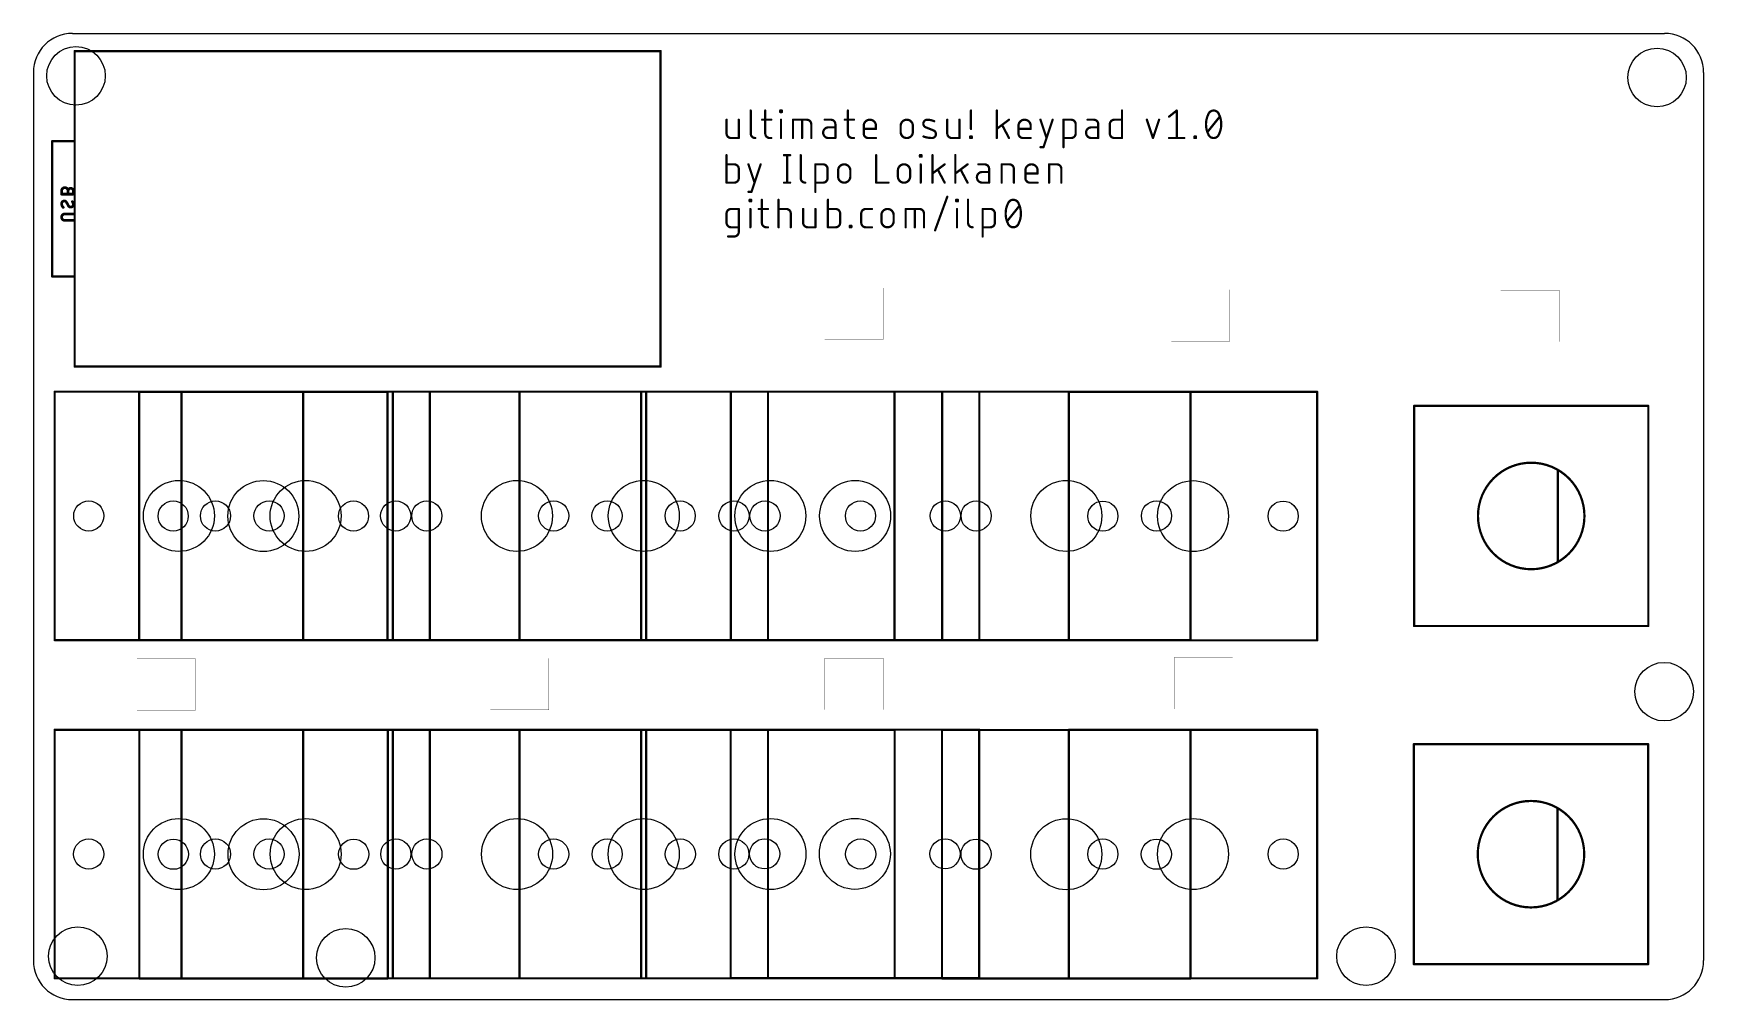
# Model space of a CAD drawing. Extents: x -8.2 to 85.9, y -27.2 to 27.2.
import ezdxf

# ---------------------------------------------------------------- set-up
doc = ezdxf.new("R2010")
doc.units = 0
for name, color, linetype in [('20', 31, 'CONTINUOUS'), ('21', 253, 'CONTINUOUS'), ('47', 253, 'CONTINUOUS'), ('52', 253, 'CONTINUOUS')]:
    doc.layers.add(name, color=color, linetype=linetype)

msp = doc.modelspace()

# ---------------------------------------------------------------- linework, layer by layer
at = {"layer": '20'}
for p, q in [((-6, 27.1875), (83.725, 27.1875)), ((-8.2, 24.9875), (-8.2, -25.05)), ((85.925, 24.9875), (85.925, -25.05)), ((-6, -27.25), (83.725, -27.25))]:
    msp.add_line(p, q, dxfattribs=at)
at = {"layer": '20', "const_width": 0.01}
for points in [[(39.6887, 12.8463), (36.3888, 12.8463)], [(36.3888, 12.8463), (36.3888, 9.9463)], [(39.6887, 9.9463), (39.6887, 12.8463)], [(59.2275, 12.7488), (55.9275, 12.7488)], [(55.9275, 12.7488), (55.9275, 9.8488)], [(59.2275, 9.8488), (59.2275, 12.7488)], [(77.79, 12.7188), (74.49, 12.7188)], [(74.49, 12.7188), (74.49, 9.8187)], [(77.79, 9.8187), (77.79, 12.7188)], [(36.3888, 9.9463), (39.6887, 9.9463)], [(55.9275, 9.8488), (59.2275, 9.8488)], [(74.49, 9.8187), (77.79, 9.8187)], [(0.9375, -8.0475), (-2.3625, -8.0475)], [(-2.3625, -8.0475), (-2.3625, -10.9475)], [(0.9375, -10.9475), (0.9375, -8.0475)], [(20.85, -8.02), (17.55, -8.02)], [(17.55, -8.02), (17.55, -10.92)], [(20.85, -10.92), (20.85, -8.02)], [(39.7037, -8.0175), (36.4038, -8.0175)], [(36.4038, -8.0175), (36.4038, -10.9175)], [(39.7037, -10.9175), (39.7037, -8.0175)], [(59.3838, -7.98), (56.0838, -7.98)], [(56.0838, -7.98), (56.0838, -10.88)], [(59.3838, -10.88), (59.3838, -7.98)], [(77.83, -8.15), (74.53, -8.15)], [(74.53, -8.15), (74.53, -11.05)], [(77.83, -11.05), (77.83, -8.15)], [(-2.3625, -10.9475), (0.9375, -10.9475)], [(17.55, -10.92), (20.85, -10.92)], [(36.4038, -10.9175), (39.7037, -10.9175)], [(56.0838, -10.88), (59.3838, -10.88)], [(74.53, -11.05), (77.83, -11.05)]]:
    msp.add_lwpolyline(points, dxfattribs=at)
at = {"layer": '20'}
for points, const_width in [([(36.3888, 12.8488, 1), (36.3888, 12.8438)], 0.005), ([(36.3912, 12.8463, 1), (36.3863, 12.8463)], 0.005), ([(39.6912, 12.8463, 1), (39.6863, 12.8463)], 0.005), ([(39.6887, 12.8438, 1), (39.6887, 12.8488)], 0.005), ([(55.9275, 12.7513, 1), (55.9275, 12.7463)], 0.005), ([(55.93, 12.7488, 1), (55.925, 12.7488)], 0.005), ([(59.23, 12.7488, 1), (59.225, 12.7488)], 0.005), ([(59.2275, 12.7463, 1), (59.2275, 12.7513)], 0.005), ([(74.4925, 12.7188, 1), (74.4875, 12.7188)], 0.005), ([(74.49, 12.7212, 1), (74.49, 12.7163)], 0.005), ([(77.7925, 12.7188, 1), (77.7875, 12.7188)], 0.005), ([(77.79, 12.7163, 1), (77.79, 12.7212)], 0.005), ([(36.3888, 9.9488, 1), (36.3888, 9.9438)], 0.005), ([(36.3863, 9.9463, 1), (36.3912, 9.9463)], 0.005), ([(39.6863, 9.9463, 1), (39.6912, 9.9463)], 0.005), ([(39.6887, 9.9438, 1), (39.6887, 9.9488)], 0.005), ([(55.9275, 9.8513, 1), (55.9275, 9.8463)], 0.005), ([(55.925, 9.8488, 1), (55.93, 9.8488)], 0.005), ([(59.225, 9.8488, 1), (59.23, 9.8488)], 0.005), ([(59.2275, 9.8463, 1), (59.2275, 9.8513)], 0.005), ([(74.4875, 9.8187, 1), (74.4925, 9.8187)], 0.005), ([(74.49, 9.8212, 1), (74.49, 9.8163)], 0.005), ([(77.7875, 9.8187, 1), (77.7925, 9.8187)], 0.005), ([(77.79, 9.8163, 1), (77.79, 9.8212)], 0.005), ([(0, -2, 1), (0, 2, 1), (0, -2)], 0.001), ([(4.7625, -2, 1), (4.7625, 2, 1), (4.7625, -2)], 0.001), ([(7.1437, -2, 1), (7.1437, 2, 1), (7.1437, -2)], 0.001), ([(19.05, -2, 1), (19.05, 2, 1), (19.05, -2)], 0.001), ([(26.1937, -2, 1), (26.1937, 2, 1), (26.1937, -2)], 0.001), ([(33.3375, -2, 1), (33.3375, 2, 1), (33.3375, -2)], 0.001), ([(38.1, -2, 1), (38.1, 2, 1), (38.1, -2)], 0.001), ([(50.0062, -2, 1), (50.0062, 2, 1), (50.0062, -2)], 0.001), ([(57.15, -2, 1), (57.15, 2, 1), (57.15, -2)], 0.001), ([(-2.3625, -8.045, 1), (-2.3625, -8.05)], 0.005), ([(-2.36, -8.0475, 1), (-2.365, -8.0475)], 0.005), ([(0.94, -8.0475, 1), (0.935, -8.0475)], 0.005), ([(0.9375, -8.05, 1), (0.9375, -8.045)], 0.005), ([(17.55, -8.0175, 1), (17.55, -8.0225)], 0.005), ([(17.5525, -8.02, 1), (17.5475, -8.02)], 0.005), ([(20.8525, -8.02, 1), (20.8475, -8.02)], 0.005), ([(20.85, -8.0225, 1), (20.85, -8.0175)], 0.005), ([(36.4038, -8.015, 1), (36.4038, -8.02)], 0.005), ([(36.4063, -8.0175, 1), (36.4013, -8.0175)], 0.005), ([(39.7062, -8.0175, 1), (39.7013, -8.0175)], 0.005), ([(39.7037, -8.02, 1), (39.7037, -8.015)], 0.005), ([(56.0838, -7.9775, 1), (56.0838, -7.9825)], 0.005), ([(56.0862, -7.98, 1), (56.0813, -7.98)], 0.005), ([(59.3863, -7.98, 1), (59.3813, -7.98)], 0.005), ([(59.3838, -7.9825, 1), (59.3838, -7.9775)], 0.005), ([(74.53, -8.1475, 1), (74.53, -8.1525)], 0.005), ([(74.5325, -8.15, 1), (74.5275, -8.15)], 0.005), ([(77.8325, -8.15, 1), (77.8275, -8.15)], 0.005), ([(77.83, -8.1525, 1), (77.83, -8.1475)], 0.005), ([(-2.3625, -10.945, 1), (-2.3625, -10.95)], 0.005), ([(-2.365, -10.9475, 1), (-2.36, -10.9475)], 0.005), ([(0.935, -10.9475, 1), (0.94, -10.9475)], 0.005), ([(0.9375, -10.95, 1), (0.9375, -10.945)], 0.005), ([(17.55, -10.9175, 1), (17.55, -10.9225)], 0.005), ([(17.5475, -10.92, 1), (17.5525, -10.92)], 0.005), ([(20.8475, -10.92, 1), (20.8525, -10.92)], 0.005), ([(20.85, -10.9225, 1), (20.85, -10.9175)], 0.005), ([(36.4038, -10.915, 1), (36.4038, -10.92)], 0.005), ([(36.4013, -10.9175, 1), (36.4063, -10.9175)], 0.005), ([(39.7013, -10.9175, 1), (39.7062, -10.9175)], 0.005), ([(39.7037, -10.92, 1), (39.7037, -10.915)], 0.005), ([(56.0838, -10.8775, 1), (56.0838, -10.8825)], 0.005), ([(56.0813, -10.88, 1), (56.0862, -10.88)], 0.005), ([(59.3813, -10.88, 1), (59.3863, -10.88)], 0.005), ([(59.3838, -10.8825, 1), (59.3838, -10.8775)], 0.005), ([(74.53, -11.0475, 1), (74.53, -11.0525)], 0.005), ([(74.5275, -11.05, 1), (74.5325, -11.05)], 0.005), ([(77.8275, -11.05, 1), (77.8325, -11.05)], 0.005), ([(77.83, -11.0525, 1), (77.83, -11.0475)], 0.005), ([(0, -21.05, 1), (0, -17.05, 1), (0, -21.05)], 0.001), ([(4.7625, -21.05, 1), (4.7625, -17.05, 1), (4.7625, -21.05)], 0.001), ([(7.1437, -21.05, 1), (7.1437, -17.05, 1), (7.1437, -21.05)], 0.001), ([(19.05, -21.05, 1), (19.05, -17.05, 1), (19.05, -21.05)], 0.001), ([(26.1937, -21.05, 1), (26.1937, -17.05, 1), (26.1937, -21.05)], 0.001), ([(33.3375, -21.05, 1), (33.3375, -17.05, 1), (33.3375, -21.05)], 0.001), ([(38.1, -21.05, 1), (38.1, -17.05, 1), (38.1, -21.05)], 0.001), ([(50.0062, -21.05, 1), (50.0062, -17.05, 1), (50.0062, -21.05)], 0.001), ([(57.15, -21.05, 1), (57.15, -17.05, 1), (57.15, -21.05)], 0.001)]:
    msp.add_lwpolyline(points, format="xyb", dxfattribs=dict(at, const_width=const_width))
for centre, radius in [((-5.8, 24.8), 1.65), ((83.3, 24.7), 1.65), ((0, 0), 2), ((4.7574, -0.0056), 2), ((7.14, 0), 2), ((19.05, 0), 2), ((26.2, 0), 2), ((33.33, 0), 2), ((38.11, 0), 2), ((50.01, 0), 2), ((57.15, -0.01), 2), ((-5.08, 0), 0.85), ((-0.3226, -0.0056), 0.85), ((2.06, 0), 0.85), ((5.08, 0), 0.85), ((9.8374, -0.0056), 0.85), ((12.22, 0), 0.85), ((13.97, 0), 0.85), ((21.12, 0), 0.85), ((24.13, 0), 0.85), ((28.25, 0), 0.85), ((31.28, 0), 0.85), ((33.03, 0), 0.85), ((38.41, 0), 0.85), ((43.19, 0), 0.85), ((44.93, 0), 0.85), ((52.07, -0.01), 0.85), ((55.09, 0), 0.85), ((62.23, -0.01), 0.85), ((83.7, -9.9), 1.65), ((-0.0025, -19.05), 2), ((4.7687, -19.06), 2), ((7.1438, -19.05), 2), ((19.0563, -19.05), 2), ((26.1963, -19.05), 2), ((33.3375, -19.05), 2), ((38.0938, -19.04), 2), ((50.0063, -19.06), 2), ((57.15, -19.05), 2), ((-5.0825, -19.05), 0.85), ((-0.3113, -19.06), 0.85), ((2.0638, -19.05), 0.85), ((5.0775, -19.05), 0.85), ((9.8488, -19.06), 0.85), ((12.2238, -19.05), 0.85), ((13.9763, -19.05), 0.85), ((21.1163, -19.05), 0.85), ((24.1363, -19.05), 0.85), ((28.2575, -19.05), 0.85), ((31.2763, -19.05), 0.85), ((33.0138, -19.04), 0.85), ((38.4175, -19.05), 0.85), ((43.1738, -19.04), 0.85), ((44.9263, -19.06), 0.85), ((52.07, -19.05), 0.85), ((55.0862, -19.06), 0.85), ((62.23, -19.05), 0.85), ((-5.7, -24.8), 1.65), ((9.4, -24.9), 1.65), ((66.9, -24.8), 1.65)]:
    msp.add_circle(centre, radius, dxfattribs=at)
for centre, start, end in [((-6, 24.9875), 90, 180), ((83.725, 24.9875), 0, 90), ((-6, -25.05), 180, 270), ((83.725, -25.05), 270, 0)]:
    msp.add_arc(centre, 2.2, start, end, dxfattribs=at)
at = {"layer": '21', "const_width": 0.127}
for points in [[(32.2243, 22.8421), (32.2243, 21.5509)], [(33.0435, 22.8421), (33.0435, 21.5509)], [(33.8902, 22.756), (33.8902, 22.8421)], [(33.8902, 22.8421), (33.9762, 22.8421)], [(33.9762, 22.756), (33.8902, 22.756)], [(33.9762, 22.8421), (33.9762, 22.756)], [(37.7014, 22.8421), (37.7014, 21.5509)], [(44.6365, 21.8092), (44.6365, 22.8421)], [(46.0919, 21.2927), (46.0919, 22.8421)], [(53.1502, 22.8421), (53.1502, 21.2927)], [(55.8015, 22.4978), (56.2319, 22.8421)], [(56.2319, 22.8421), (56.2319, 21.2927)], [(30.8635, 22.3256), (30.8635, 21.5509)], [(31.5521, 21.2927), (31.5521, 22.3256)], [(32.8713, 22.3256), (33.3878, 22.3256)], [(33.9332, 21.2927), (33.9332, 22.3256)], [(34.606, 21.2927), (34.606, 22.3256)], [(34.606, 22.3256), (35.3807, 22.3256)], [(35.1225, 21.2927), (35.1225, 22.3256)], [(35.6389, 22.0674), (35.6389, 21.2927)], [(36.7378, 22.3256), (36.3935, 22.3256)], [(36.9961, 21.8952), (36.6087, 21.8952)], [(36.9961, 21.2927), (36.9961, 22.0674)], [(37.5293, 22.3256), (38.0457, 22.3256)], [(38.5937, 21.5509), (38.5937, 21.9813)], [(39.2823, 21.8092), (38.5937, 21.8092)], [(39.2823, 21.9813), (39.2823, 21.8092)], [(40.6749, 21.637), (40.6749, 21.9813)], [(41.3635, 21.9813), (41.3635, 21.637)], [(42.5228, 21.7231), (42.0924, 21.8952)], [(43.3012, 22.3256), (43.3012, 21.5509)], [(43.9898, 21.2927), (43.9898, 22.3256)], [(46.7805, 22.3256), (46.0919, 21.8092)], [(46.7805, 21.2927), (46.3932, 22.0244)], [(47.3149, 21.5509), (47.3149, 21.9813)], [(48.0036, 21.8092), (47.3149, 21.8092)], [(48.0036, 21.9813), (48.0036, 21.8092)], [(48.5538, 22.3256), (48.8981, 21.2927)], [(48.7259, 20.7762), (49.2424, 22.3256)], [(49.849, 20.7762), (49.849, 22.3256)], [(49.849, 22.3256), (50.2794, 22.3256)], [(50.5376, 22.0674), (50.5376, 21.5509)], [(51.554, 22.3256), (51.2097, 22.3256)], [(51.8123, 21.8952), (51.4249, 21.8952)], [(51.8123, 21.2927), (51.8123, 22.0674)], [(52.4616, 21.5509), (52.4616, 22.0674)], [(52.7198, 22.3256), (53.1502, 22.3256)], [(54.5496, 22.3256), (54.8939, 21.2927)], [(54.8939, 21.2927), (55.2383, 22.3256)], [(57.9687, 21.637), (58.6574, 22.4978)], [(31.1217, 21.2927), (31.5521, 21.2927)], [(33.3017, 21.2927), (33.3878, 21.2927)], [(36.6087, 21.2927), (36.9961, 21.2927)], [(37.9596, 21.2927), (38.0457, 21.2927)], [(39.2823, 21.2927), (38.8519, 21.2927)], [(43.5594, 21.2927), (43.9898, 21.2927)], [(44.5935, 21.2927), (44.5935, 21.3788)], [(44.5935, 21.3788), (44.6796, 21.3788)], [(44.6796, 21.2927), (44.5935, 21.2927)], [(44.6796, 21.3788), (44.6796, 21.2927)], [(48.0036, 21.2927), (47.5732, 21.2927)], [(48.5538, 20.7762), (48.7259, 20.7762)], [(50.2794, 21.2927), (49.849, 21.2927)], [(51.4249, 21.2927), (51.8123, 21.2927)], [(53.1502, 21.2927), (52.7198, 21.2927)], [(55.8015, 21.2927), (56.6622, 21.2927)], [(57.2294, 21.2927), (57.2294, 21.3788)], [(57.2294, 21.3788), (57.3155, 21.3788)], [(57.3155, 21.2927), (57.2294, 21.2927)], [(57.3155, 21.3788), (57.3155, 21.2927)], [(30.8635, 20.3275), (30.8635, 18.7781)], [(31.2939, 19.811), (30.8635, 19.811)], [(32.0955, 19.811), (32.4398, 18.7781)], [(32.2676, 18.2616), (32.7841, 19.811)], [(34.1011, 20.3275), (34.4454, 20.3275)], [(34.2732, 20.3275), (34.2732, 18.7781)], [(35.042, 20.3275), (35.042, 19.0363)], [(35.8683, 18.2616), (35.8683, 19.811)], [(35.8683, 19.811), (36.2987, 19.811)], [(39.2964, 20.3275), (39.2964, 18.7781)], [(41.7622, 20.2414), (41.7622, 20.3275)], [(41.7622, 20.3275), (41.8483, 20.3275)], [(41.8483, 20.2414), (41.7622, 20.2414)], [(41.8052, 18.7781), (41.8052, 19.811)], [(41.8483, 20.3275), (41.8483, 20.2414)], [(42.4677, 18.7781), (42.4677, 20.3275)], [(43.1563, 19.811), (42.4677, 19.2946)], [(43.7561, 18.7781), (43.7561, 20.3275)], [(44.4447, 19.811), (43.7561, 19.2946)], [(45.4027, 19.811), (45.0584, 19.811)], [(46.3666, 18.7781), (46.3666, 19.811)], [(46.3666, 19.811), (46.797, 19.811)], [(49.0425, 18.7781), (49.0425, 19.811)], [(49.0425, 19.811), (49.4728, 19.811)], [(30.8635, 18.7781), (31.2939, 18.7781)], [(31.5521, 19.0363), (31.5521, 19.5528)], [(34.1011, 18.7781), (34.4454, 18.7781)], [(36.2987, 18.7781), (35.8683, 18.7781)], [(36.5569, 19.5528), (36.5569, 19.0363)], [(37.1498, 19.1224), (37.1498, 19.4667)], [(37.8385, 19.4667), (37.8385, 19.1224)], [(39.2964, 18.7781), (39.985, 18.7781)], [(40.5194, 19.1224), (40.5194, 19.4667)], [(41.208, 19.4667), (41.208, 19.1224)], [(43.1563, 18.7781), (42.769, 19.5098)], [(44.4447, 18.7781), (44.0574, 19.5098)], [(45.6609, 19.3806), (45.2736, 19.3806)], [(45.2736, 18.7781), (45.6609, 18.7781)], [(45.6609, 18.7781), (45.6609, 19.5528)], [(47.0552, 19.5528), (47.0552, 18.7781)], [(47.7045, 19.0363), (47.7045, 19.4667)], [(48.3932, 19.2946), (47.7045, 19.2946)], [(48.3932, 18.7781), (47.9628, 18.7781)], [(48.3932, 19.4667), (48.3932, 19.2946)], [(49.7311, 19.5528), (49.7311, 18.7781)], [(32.0955, 18.2616), (32.2676, 18.2616)], [(42.6143, 16.0913), (43.3029, 17.9851)], [(30.8635, 16.5217), (30.8635, 17.0382)], [(31.1217, 17.2964), (31.5521, 17.2964)], [(31.5521, 17.2964), (31.5521, 16.0053)], [(32.1627, 17.7268), (32.1627, 17.8129)], [(32.1627, 17.8129), (32.2487, 17.8129)], [(32.2487, 17.7268), (32.1627, 17.7268)], [(32.2057, 16.2635), (32.2057, 17.2964)], [(32.2487, 17.8129), (32.2487, 17.7268)], [(32.6799, 17.2964), (33.1964, 17.2964)], [(32.8521, 17.8129), (32.8521, 16.5217)], [(33.7939, 16.2635), (33.7939, 17.8129)], [(33.7939, 17.2964), (34.2243, 17.2964)], [(34.4826, 17.0382), (34.4826, 16.2635)], [(35.1814, 17.2964), (35.1814, 16.5217)], [(35.87, 16.2635), (35.87, 17.2964)], [(36.5757, 17.8129), (36.5757, 16.2635)], [(37.0061, 17.2964), (36.5757, 17.2964)], [(37.2643, 16.5217), (37.2643, 17.0382)], [(38.4535, 16.5217), (38.4535, 17.0382)], [(38.7117, 17.2964), (39.056, 17.2964)], [(39.5916, 16.6078), (39.5916, 16.9521)], [(40.2802, 16.9521), (40.2802, 16.6078)], [(40.9556, 16.2635), (40.9556, 17.2964)], [(40.9556, 17.2964), (41.7303, 17.2964)], [(41.472, 16.2635), (41.472, 17.2964)], [(41.9885, 17.0382), (41.9885, 16.2635)], [(43.8075, 17.7268), (43.8075, 17.8129)], [(43.8075, 17.8129), (43.8936, 17.8129)], [(43.8936, 17.7268), (43.8075, 17.7268)], [(43.8506, 16.2635), (43.8506, 17.2964)], [(43.8936, 17.8129), (43.8936, 17.7268)], [(44.4706, 17.8129), (44.4706, 16.5217)], [(45.297, 15.747), (45.297, 17.2964)], [(45.297, 17.2964), (45.7274, 17.2964)], [(45.9856, 17.0382), (45.9856, 16.5217)], [(46.6776, 16.6078), (47.3662, 17.4686)], [(31.5521, 16.2635), (31.1217, 16.2635)], [(33.1103, 16.2635), (33.1964, 16.2635)], [(35.4396, 16.2635), (35.87, 16.2635)], [(36.5757, 16.2635), (37.0061, 16.2635)], [(37.8117, 16.2635), (37.8117, 16.3496)], [(37.8117, 16.3496), (37.8977, 16.3496)], [(37.8977, 16.2635), (37.8117, 16.2635)], [(37.8977, 16.3496), (37.8977, 16.2635)], [(39.056, 16.2635), (38.7117, 16.2635)], [(45.7274, 16.2635), (45.297, 16.2635)], [(31.2939, 15.747), (30.9496, 15.747)], [(69.61, 6.1988), (69.61, -6.2012)], [(82.81, 6.1988), (69.61, 6.1988)], [(82.81, -6.2012), (82.81, 6.1988)], [(77.71, 2.5988), (77.71, -2.6013)], [(69.61, -6.2012), (82.81, -6.2012)], [(69.5975, -12.8575), (69.5975, -25.2575)], [(82.7975, -12.8575), (69.5975, -12.8575)], [(82.7975, -25.2575), (82.7975, -12.8575)], [(77.6975, -16.4575), (77.6975, -21.6575)], [(69.5975, -25.2575), (82.7975, -25.2575)]]:
    msp.add_lwpolyline(points, dxfattribs=at)
at = {"layer": '21'}
for points, const_width in [([(32.2561, 22.8421, 1), (32.1926, 22.8421)], 0.0635), ([(33.0752, 22.8421, 1), (33.0117, 22.8421)], 0.0635), ([(33.9219, 22.8421, 1), (33.8584, 22.8421)], 0.0635), ([(33.8902, 22.8739, 1), (33.8902, 22.8104)], 0.0635), ([(33.8902, 22.7878, 1), (33.8902, 22.7243)], 0.0635), ([(33.8584, 22.756, 1), (33.9219, 22.756)], 0.0635), ([(34.008, 22.8421, 1), (33.9445, 22.8421)], 0.0635), ([(33.9445, 22.756, 1), (34.008, 22.756)], 0.0635), ([(33.9762, 22.8104, 1), (33.9762, 22.8739)], 0.0635), ([(33.9762, 22.7243, 1), (33.9762, 22.7878)], 0.0635), ([(37.7332, 22.8421, 1), (37.6697, 22.8421)], 0.0635), ([(44.6683, 22.8421, 1), (44.6048, 22.8421)], 0.0635), ([(46.1236, 22.8421, 1), (46.0601, 22.8421)], 0.0635), ([(53.1819, 22.8421, 1), (53.1184, 22.8421)], 0.0635), ([(56.2636, 22.8421, 1), (56.2001, 22.8421)], 0.0635), ([(56.2517, 22.8173, 1), (56.212, 22.8669)], 0.0635), ([(58.0118, 22.6269, 0.1139), (57.8827, 22.0674)], 0.127), ([(58.3131, 22.8421, 0.3205), (58.0118, 22.6269)], 0.127), ([(57.9818, 22.6372, 1), (58.0418, 22.6166)], 0.0635), ([(58.0403, 22.613, 1), (57.9832, 22.6408)], 0.0635), ([(58.6143, 22.6269, 0.3205), (58.3131, 22.8421)], 0.127), ([(58.3131, 22.8738, 1), (58.3131, 22.8104)], 0.0635), ([(58.3131, 22.8104, 1), (58.3131, 22.8738)], 0.0635), ([(58.7434, 22.0674, 0.1139), (58.6143, 22.6269)], 0.127), ([(58.6429, 22.6408, 1), (58.5858, 22.613)], 0.0635), ([(58.5843, 22.6166, 1), (58.6444, 22.6372)], 0.0635), ([(30.8953, 22.3256, 1), (30.8318, 22.3256)], 0.0635), ([(31.5839, 22.3256, 1), (31.5204, 22.3256)], 0.0635), ([(32.8713, 22.3574, 1), (32.8713, 22.2939)], 0.0635), ([(33.3878, 22.2939, 1), (33.3878, 22.3574)], 0.0635), ([(33.9649, 22.3256, 1), (33.9014, 22.3256)], 0.0635), ([(34.6377, 22.3256, 1), (34.5742, 22.3256)], 0.0635), ([(34.606, 22.3574, 1), (34.606, 22.2939)], 0.0635), ([(35.1542, 22.3256, 1), (35.0907, 22.3256)], 0.0635), ([(35.6389, 22.0674, 0.4142), (35.3807, 22.3256)], 0.127), ([(35.3807, 22.3574, 1), (35.3807, 22.2939)], 0.0635), ([(35.3807, 22.2939, 1), (35.3807, 22.3574)], 0.0635), ([(35.6707, 22.0674, 1), (35.6072, 22.0674)], 0.0635), ([(35.6072, 22.0674, 1), (35.6707, 22.0674)], 0.0635), ([(36.6087, 21.8952, 1), (36.6087, 21.2927)], 0.127), ([(36.3935, 22.3574, 1), (36.3935, 22.2939)], 0.0635), ([(36.6087, 21.927, 1), (36.6087, 21.8635)], 0.0635), ([(36.6087, 21.8635, 1), (36.6087, 21.927)], 0.0635), ([(36.9961, 22.0674, 0.4142), (36.7378, 22.3256)], 0.127), ([(36.7378, 22.3574, 1), (36.7378, 22.2939)], 0.0635), ([(36.7378, 22.2939, 1), (36.7378, 22.3574)], 0.0635), ([(37.0278, 22.0674, 1), (36.9643, 22.0674)], 0.0635), ([(36.9643, 22.0674, 1), (37.0278, 22.0674)], 0.0635), ([(36.9961, 21.8635, 1), (36.9961, 21.927)], 0.0635), ([(37.5293, 22.3574, 1), (37.5293, 22.2939)], 0.0635), ([(38.0457, 22.2939, 1), (38.0457, 22.3574)], 0.0635), ([(38.6254, 21.9813, 1), (38.5619, 21.9813)], 0.0635), ([(38.5619, 21.9813, 1), (38.6254, 21.9813)], 0.0635), ([(39.2823, 21.9813, 1), (38.5937, 21.9813)], 0.127), ([(38.5937, 21.8409, 1), (38.5937, 21.7774)], 0.0635), ([(39.3141, 21.9813, 1), (39.2506, 21.9813)], 0.0635), ([(39.2506, 21.9813, 1), (39.3141, 21.9813)], 0.0635), ([(39.2506, 21.8092, 1), (39.3141, 21.8092)], 0.0635), ([(39.2823, 21.7774, 1), (39.2823, 21.8409)], 0.0635), ([(40.7067, 21.9813, 1), (40.6431, 21.9813)], 0.0635), ([(40.6431, 21.9813, 1), (40.7067, 21.9813)], 0.0635), ([(40.7066, 21.637, 1), (40.6431, 21.637)], 0.0635), ([(40.6431, 21.637, 1), (40.7067, 21.637)], 0.0635), ([(41.3635, 21.9813, 1), (40.6749, 21.9813)], 0.127), ([(40.6749, 21.637, 1), (41.3635, 21.637)], 0.127), ([(41.3953, 21.9813, 1), (41.3318, 21.9813)], 0.0635), ([(41.3318, 21.9813, 1), (41.3953, 21.9813)], 0.0635), ([(41.3953, 21.637, 1), (41.3318, 21.637)], 0.0635), ([(41.3318, 21.637, 1), (41.3953, 21.637)], 0.0635), ([(42.1785, 22.3256, 0.8318), (42.0924, 21.8952)], 0.127), ([(42.1042, 21.9247, 1), (42.0806, 21.8658)], 0.0635), ([(42.0806, 21.8658, 1), (42.1042, 21.9247)], 0.0635), ([(42.1789, 22.3574, 1), (42.178, 22.2939)], 0.0635), ([(42.5658, 22.2396, 0.1026), (42.1785, 22.3256)], 0.127), ([(42.178, 22.2939, 1), (42.1789, 22.3574)], 0.0635), ([(42.4367, 21.2927, 0.8318), (42.5228, 21.7231)], 0.127), ([(42.5346, 21.7526, 1), (42.511, 21.6936)], 0.0635), ([(42.511, 21.6936, 1), (42.5346, 21.7526)], 0.0635), ([(42.5528, 22.2106, 1), (42.5788, 22.2685)], 0.0635), ([(43.3329, 22.3256, 1), (43.2694, 22.3256)], 0.0635), ([(44.0216, 22.3256, 1), (43.9581, 22.3256)], 0.0635), ([(44.6048, 21.8092, 1), (44.6683, 21.8092)], 0.0635), ([(46.0728, 21.8346, 1), (46.1109, 21.7838)], 0.0635), ([(46.4212, 22.0392, 1), (46.3651, 22.0095)], 0.0635), ([(46.7995, 22.3002, 1), (46.7615, 22.351)], 0.0635), ([(48.0036, 21.9813, 1), (47.3149, 21.9813)], 0.127), ([(47.3467, 21.9813, 1), (47.2832, 21.9813)], 0.0635), ([(47.2832, 21.9813, 1), (47.3467, 21.9813)], 0.0635), ([(47.3149, 21.8409, 1), (47.3149, 21.7774)], 0.0635), ([(48.0353, 21.9813, 1), (47.9718, 21.9813)], 0.0635), ([(47.9718, 21.9813, 1), (48.0353, 21.9813)], 0.0635), ([(47.9718, 21.8092, 1), (48.0353, 21.8092)], 0.0635), ([(48.0036, 21.7774, 1), (48.0036, 21.8409)], 0.0635), ([(48.5839, 22.3357, 1), (48.5236, 22.3156)], 0.0635), ([(49.2725, 22.3156, 1), (49.2123, 22.3357)], 0.0635), ([(49.8807, 22.3256, 1), (49.8172, 22.3256)], 0.0635), ([(49.849, 22.3574, 1), (49.849, 22.2939)], 0.0635), ([(50.5376, 22.0674, 0.4142), (50.2794, 22.3256)], 0.127), ([(50.2794, 22.3574, 1), (50.2794, 22.2939)], 0.0635), ([(50.2794, 22.2939, 1), (50.2794, 22.3574)], 0.0635), ([(50.5693, 22.0674, 1), (50.5058, 22.0674)], 0.0635), ([(50.5058, 22.0674, 1), (50.5693, 22.0674)], 0.0635), ([(51.4249, 21.8952, 1), (51.4249, 21.2927)], 0.127), ([(51.2097, 22.3574, 1), (51.2097, 22.2939)], 0.0635), ([(51.4249, 21.927, 1), (51.4249, 21.8635)], 0.0635), ([(51.4249, 21.8635, 1), (51.4249, 21.927)], 0.0635), ([(51.8123, 22.0674, 0.4142), (51.554, 22.3256)], 0.127), ([(51.554, 22.3574, 1), (51.554, 22.2939)], 0.0635), ([(51.554, 22.2939, 1), (51.554, 22.3574)], 0.0635), ([(51.844, 22.0674, 1), (51.7805, 22.0674)], 0.0635), ([(51.7805, 22.0674, 1), (51.844, 22.0674)], 0.0635), ([(51.8123, 21.8635, 1), (51.8123, 21.927)], 0.0635), ([(52.4933, 22.0674, 1), (52.4298, 22.0674)], 0.0635), ([(52.4298, 22.0674, 1), (52.4933, 22.0674)], 0.0635), ([(52.7198, 22.3256, 0.4142), (52.4616, 22.0674)], 0.127), ([(52.7198, 22.3574, 1), (52.7198, 22.2939)], 0.0635), ([(52.7198, 22.2939, 1), (52.7198, 22.3574)], 0.0635), ([(53.1502, 22.2939, 1), (53.1502, 22.3574)], 0.0635), ([(54.5797, 22.3357, 1), (54.5195, 22.3156)], 0.0635), ([(55.2684, 22.3156, 1), (55.2081, 22.3357)], 0.0635), ([(55.7816, 22.5226, 1), (55.8213, 22.473)], 0.0635), ([(57.9144, 22.0674, 1), (57.8509, 22.0674)], 0.0635), ([(57.8509, 22.0674, 1), (57.9144, 22.0674)], 0.0635), ([(57.8827, 22.0674, 0.1139), (58.0118, 21.5079)], 0.127), ([(57.944, 21.6568, 1), (57.9935, 21.6172)], 0.0635), ([(58.6143, 21.5079, 0.1139), (58.7434, 22.0674)], 0.127), ([(58.6822, 22.478, 1), (58.6326, 22.5176)], 0.0635), ([(58.7752, 22.0674, 1), (58.7117, 22.0674)], 0.0635), ([(58.7117, 22.0674, 1), (58.7752, 22.0674)], 0.0635), ([(30.8635, 21.5509, 0.4142), (31.1217, 21.2927)], 0.127), ([(30.8953, 21.5509, 1), (30.8318, 21.5509)], 0.0635), ([(30.8318, 21.5509, 1), (30.8953, 21.5509)], 0.0635), ([(31.1217, 21.3244, 1), (31.1217, 21.261)], 0.0635), ([(31.1217, 21.261, 1), (31.1217, 21.3244)], 0.0635), ([(31.5204, 21.2927, 1), (31.5839, 21.2927)], 0.0635), ([(31.5521, 21.261, 1), (31.5521, 21.3244)], 0.0635), ([(32.2243, 21.5509, 0.4142), (32.4825, 21.2927)], 0.127), ([(32.2561, 21.5509, 1), (32.1926, 21.5509)], 0.0635), ([(32.1926, 21.5509, 1), (32.2561, 21.5509)], 0.0635), ([(32.4825, 21.261, 1), (32.4825, 21.3244)], 0.0635), ([(33.0752, 21.5509, 1), (33.0117, 21.5509)], 0.0635), ([(33.0117, 21.5509, 1), (33.0752, 21.5509)], 0.0635), ([(33.0435, 21.5509, 0.4142), (33.3017, 21.2927)], 0.127), ([(33.3017, 21.3244, 1), (33.3017, 21.261)], 0.0635), ([(33.3017, 21.261, 1), (33.3017, 21.3244)], 0.0635), ([(33.3878, 21.261, 1), (33.3878, 21.3244)], 0.0635), ([(33.9014, 21.2927, 1), (33.9649, 21.2927)], 0.0635), ([(34.5742, 21.2927, 1), (34.6377, 21.2927)], 0.0635), ([(35.0907, 21.2927, 1), (35.1542, 21.2927)], 0.0635), ([(35.6072, 21.2927, 1), (35.6707, 21.2927)], 0.0635), ([(36.6087, 21.3244, 1), (36.6087, 21.261)], 0.0635), ([(36.6087, 21.261, 1), (36.6087, 21.3244)], 0.0635), ([(36.9643, 21.2927, 1), (37.0278, 21.2927)], 0.0635), ([(36.9961, 21.261, 1), (36.9961, 21.3244)], 0.0635), ([(37.7014, 21.5509, 0.4142), (37.9596, 21.2927)], 0.127), ([(37.7332, 21.5509, 1), (37.6697, 21.5509)], 0.0635), ([(37.6697, 21.5509, 1), (37.7332, 21.5509)], 0.0635), ([(37.9596, 21.3244, 1), (37.9596, 21.261)], 0.0635), ([(37.9596, 21.261, 1), (37.9596, 21.3244)], 0.0635), ([(38.0457, 21.261, 1), (38.0457, 21.3244)], 0.0635), ([(38.6254, 21.5509, 1), (38.5619, 21.5509)], 0.0635), ([(38.5619, 21.5509, 1), (38.6254, 21.5509)], 0.0635), ([(38.5937, 21.5509, 0.4142), (38.8519, 21.2927)], 0.127), ([(38.8519, 21.3244, 1), (38.8519, 21.261)], 0.0635), ([(38.8519, 21.261, 1), (38.8519, 21.3244)], 0.0635), ([(39.2823, 21.261, 1), (39.2823, 21.3244)], 0.0635), ([(41.9633, 21.3788, 0.083), (42.4367, 21.2927)], 0.127), ([(41.974, 21.4086, 1), (41.9525, 21.3489)], 0.0635), ([(42.4371, 21.3244, 1), (42.4362, 21.261)], 0.0635), ([(42.4362, 21.261, 1), (42.4371, 21.3244)], 0.0635), ([(43.3329, 21.5509, 1), (43.2694, 21.5509)], 0.0635), ([(43.2694, 21.5509, 1), (43.3329, 21.5509)], 0.0635), ([(43.3012, 21.5509, 0.4142), (43.5594, 21.2927)], 0.127), ([(43.5594, 21.3244, 1), (43.5594, 21.261)], 0.0635), ([(43.5594, 21.261, 1), (43.5594, 21.3244)], 0.0635), ([(43.9581, 21.2927, 1), (44.0216, 21.2927)], 0.0635), ([(43.9898, 21.261, 1), (43.9898, 21.3244)], 0.0635), ([(44.6253, 21.3788, 1), (44.5618, 21.3788)], 0.0635), ([(44.5935, 21.4105, 1), (44.5935, 21.347)], 0.0635), ([(44.5935, 21.3244, 1), (44.5935, 21.261)], 0.0635), ([(44.5618, 21.2927, 1), (44.6253, 21.2927)], 0.0635), ([(44.7113, 21.3788, 1), (44.6478, 21.3788)], 0.0635), ([(44.6478, 21.2927, 1), (44.7113, 21.2927)], 0.0635), ([(44.6796, 21.347, 1), (44.6796, 21.4105)], 0.0635), ([(44.6796, 21.261, 1), (44.6796, 21.3244)], 0.0635), ([(46.0601, 21.2927, 1), (46.1236, 21.2927)], 0.0635), ([(46.7524, 21.2778, 1), (46.8086, 21.3076)], 0.0635), ([(47.3149, 21.5509, 0.4142), (47.5732, 21.2927)], 0.127), ([(47.3467, 21.5509, 1), (47.2832, 21.5509)], 0.0635), ([(47.2832, 21.5509, 1), (47.3467, 21.5509)], 0.0635), ([(47.5732, 21.3244, 1), (47.5732, 21.261)], 0.0635), ([(47.5732, 21.261, 1), (47.5732, 21.3244)], 0.0635), ([(48.0036, 21.261, 1), (48.0036, 21.3244)], 0.0635), ([(48.5538, 20.808, 1), (48.5538, 20.7445)], 0.0635), ([(48.6958, 20.7863, 1), (48.756, 20.7662)], 0.0635), ([(48.7259, 20.7445, 1), (48.7259, 20.808)], 0.0635), ([(48.8679, 21.2827, 1), (48.9282, 21.3027)], 0.0635), ([(49.8172, 20.7762, 1), (49.8807, 20.7762)], 0.0635), ([(49.849, 21.3244, 1), (49.849, 21.261)], 0.0635), ([(50.2794, 21.2927, 0.4142), (50.5376, 21.5509)], 0.127), ([(50.2794, 21.3244, 1), (50.2794, 21.2609)], 0.0635), ([(50.2794, 21.261, 1), (50.2794, 21.3244)], 0.0635), ([(50.5693, 21.5509, 1), (50.5058, 21.5509)], 0.0635), ([(50.5058, 21.5509, 1), (50.5693, 21.5509)], 0.0635), ([(51.4249, 21.3244, 1), (51.4249, 21.261)], 0.0635), ([(51.4249, 21.261, 1), (51.4249, 21.3244)], 0.0635), ([(51.7805, 21.2927, 1), (51.844, 21.2927)], 0.0635), ([(51.8123, 21.261, 1), (51.8123, 21.3244)], 0.0635), ([(52.4933, 21.5509, 1), (52.4298, 21.5509)], 0.0635), ([(52.4298, 21.5509, 1), (52.4933, 21.5509)], 0.0635), ([(52.4616, 21.5509, 0.4142), (52.7198, 21.2927)], 0.127), ([(52.7198, 21.3244, 1), (52.7198, 21.261)], 0.0635), ([(52.7198, 21.261, 1), (52.7198, 21.3244)], 0.0635), ([(53.1184, 21.2927, 1), (53.1819, 21.2927)], 0.0635), ([(53.1502, 21.261, 1), (53.1502, 21.3244)], 0.0635), ([(54.8638, 21.3027, 1), (54.9241, 21.2827)], 0.0635), ([(54.8638, 21.2827, 1), (54.9241, 21.3027)], 0.0635), ([(55.8015, 21.3244, 1), (55.8015, 21.261)], 0.0635), ([(56.2001, 21.2927, 1), (56.2636, 21.2927)], 0.0635), ([(56.6622, 21.261, 1), (56.6622, 21.3244)], 0.0635), ([(57.2612, 21.3788, 1), (57.1977, 21.3788)], 0.0635), ([(57.2294, 21.4105, 1), (57.2294, 21.347)], 0.0635), ([(57.2294, 21.3244, 1), (57.2294, 21.261)], 0.0635), ([(57.1977, 21.2927, 1), (57.2612, 21.2927)], 0.0635), ([(57.3472, 21.3788, 1), (57.2837, 21.3788)], 0.0635), ([(57.2837, 21.2927, 1), (57.3472, 21.2927)], 0.0635), ([(57.3155, 21.347, 1), (57.3155, 21.4105)], 0.0635), ([(57.3155, 21.261, 1), (57.3155, 21.3244)], 0.0635), ([(58.0118, 21.5079, 0.3205), (58.3131, 21.2927)], 0.127), ([(58.0418, 21.5182, 1), (57.9818, 21.4976)], 0.0635), ([(57.9832, 21.494, 1), (58.0403, 21.5218)], 0.0635), ([(58.3131, 21.2927, 0.3205), (58.6143, 21.5079)], 0.127), ([(58.3131, 21.3244, 1), (58.3131, 21.261)], 0.0635), ([(58.3131, 21.261, 1), (58.3131, 21.3244)], 0.0635), ([(58.5858, 21.5218, 1), (58.6429, 21.494)], 0.0635), ([(58.6444, 21.4976, 1), (58.5843, 21.5182)], 0.0635), ([(30.8635, 19.8428, 1), (30.8635, 19.7793)], 0.0635), ([(30.8953, 20.3275, 1), (30.8318, 20.3275)], 0.0635), ([(31.2939, 19.8428, 1), (31.2939, 19.7793)], 0.0635), ([(31.5521, 19.5528, 0.4142), (31.2939, 19.811)], 0.127), ([(31.2939, 19.7793, 1), (31.2939, 19.8428)], 0.0635), ([(32.1256, 19.8211, 1), (32.0654, 19.801)], 0.0635), ([(32.8142, 19.801, 1), (32.754, 19.8211)], 0.0635), ([(34.1011, 20.3592, 1), (34.1011, 20.2958)], 0.0635), ([(34.305, 20.3275, 1), (34.2415, 20.3275)], 0.0635), ([(34.4454, 20.2958, 1), (34.4454, 20.3592)], 0.0635), ([(35.0737, 20.3275, 1), (35.0102, 20.3275)], 0.0635), ([(35.8683, 19.8428, 1), (35.8683, 19.7793)], 0.0635), ([(35.9001, 19.811, 1), (35.8366, 19.811)], 0.0635), ([(36.2987, 19.8428, 1), (36.2987, 19.7793)], 0.0635), ([(36.5569, 19.5528, 0.4142), (36.2987, 19.811)], 0.127), ([(36.2987, 19.7793, 1), (36.2987, 19.8428)], 0.0635), ([(37.8385, 19.4667, 1), (37.1498, 19.4667)], 0.127), ([(39.3281, 20.3275, 1), (39.2646, 20.3275)], 0.0635), ([(41.208, 19.4667, 1), (40.5194, 19.4667)], 0.127), ([(41.7939, 20.3275, 1), (41.7304, 20.3275)], 0.0635), ([(41.7622, 20.3592, 1), (41.7622, 20.2958)], 0.0635), ([(41.7622, 20.2732, 1), (41.7622, 20.2097)], 0.0635), ([(41.7304, 20.2414, 1), (41.7939, 20.2414)], 0.0635), ([(41.837, 19.811, 1), (41.7735, 19.811)], 0.0635), ([(41.88, 20.3275, 1), (41.8165, 20.3275)], 0.0635), ([(41.8165, 20.2414, 1), (41.88, 20.2414)], 0.0635), ([(41.8483, 20.2958, 1), (41.8483, 20.3592)], 0.0635), ([(41.8483, 20.2097, 1), (41.8483, 20.2732)], 0.0635), ([(42.4995, 20.3275, 1), (42.436, 20.3275)], 0.0635), ([(43.1754, 19.7856, 1), (43.1373, 19.8364)], 0.0635), ([(43.7878, 20.3275, 1), (43.7243, 20.3275)], 0.0635), ([(44.4638, 19.7856, 1), (44.4257, 19.8364)], 0.0635), ([(45.0584, 19.8428, 1), (45.0584, 19.7793)], 0.0635), ([(45.4027, 19.8428, 1), (45.4027, 19.7793)], 0.0635), ([(45.6609, 19.5528, 0.4142), (45.4027, 19.811)], 0.127), ([(45.4027, 19.7793, 1), (45.4027, 19.8428)], 0.0635), ([(46.3666, 19.8428, 1), (46.3666, 19.7793)], 0.0635), ([(46.3984, 19.811, 1), (46.3349, 19.811)], 0.0635), ([(46.797, 19.8428, 1), (46.797, 19.7793)], 0.0635), ([(47.0552, 19.5528, 0.4142), (46.797, 19.811)], 0.127), ([(46.797, 19.7793, 1), (46.797, 19.8428)], 0.0635), ([(48.3932, 19.4667, 1), (47.7045, 19.4667)], 0.127), ([(49.0742, 19.811, 1), (49.0107, 19.811)], 0.0635), ([(49.0425, 19.8428, 1), (49.0425, 19.7793)], 0.0635), ([(49.4728, 19.8428, 1), (49.4728, 19.7793)], 0.0635), ([(49.7311, 19.5528, 0.4142), (49.4728, 19.811)], 0.127), ([(49.4728, 19.7793, 1), (49.4728, 19.8428)], 0.0635), ([(30.8635, 18.8099, 1), (30.8635, 18.7464)], 0.0635), ([(31.2939, 18.7781, 0.4142), (31.5521, 19.0363)], 0.127), ([(31.2939, 18.8099, 1), (31.2939, 18.7464)], 0.0635), ([(31.2939, 18.7464, 1), (31.2939, 18.8099)], 0.0635), ([(31.5839, 19.5528, 1), (31.5204, 19.5528)], 0.0635), ([(31.5204, 19.5528, 1), (31.5839, 19.5528)], 0.0635), ([(31.5839, 19.0363, 1), (31.5204, 19.0363)], 0.0635), ([(31.5204, 19.0363, 1), (31.5839, 19.0363)], 0.0635), ([(34.1011, 18.8099, 1), (34.1011, 18.7464)], 0.0635), ([(34.4454, 18.7464, 1), (34.4454, 18.8099)], 0.0635), ([(35.0737, 19.0363, 1), (35.0102, 19.0363)], 0.0635), ([(35.0102, 19.0363, 1), (35.0737, 19.0363)], 0.0635), ([(35.042, 19.0363, 0.4142), (35.3002, 18.7781)], 0.127), ([(35.3002, 18.7464, 1), (35.3002, 18.8099)], 0.0635), ([(35.8683, 18.8099, 1), (35.8683, 18.7464)], 0.0635), ([(36.2987, 18.7781, 0.4142), (36.5569, 19.0363)], 0.127), ([(36.2987, 18.8098, 1), (36.2987, 18.7463)], 0.0635), ([(36.2987, 18.7464, 1), (36.2987, 18.8099)], 0.0635), ([(36.5887, 19.5528, 1), (36.5252, 19.5528)], 0.0635), ([(36.5252, 19.5528, 1), (36.5887, 19.5528)], 0.0635), ([(36.5887, 19.0363, 1), (36.5252, 19.0363)], 0.0635), ([(36.5252, 19.0363, 1), (36.5887, 19.0363)], 0.0635), ([(37.1816, 19.4667, 1), (37.1181, 19.4667)], 0.0635), ([(37.1181, 19.4667, 1), (37.1816, 19.4667)], 0.0635), ([(37.1498, 19.1224, 1), (37.8385, 19.1224)], 0.127), ([(37.1816, 19.1224, 1), (37.1181, 19.1224)], 0.0635), ([(37.1181, 19.1224, 1), (37.1816, 19.1224)], 0.0635), ([(37.8702, 19.4667, 1), (37.8067, 19.4667)], 0.0635), ([(37.8067, 19.4667, 1), (37.8702, 19.4667)], 0.0635), ([(37.8702, 19.1224, 1), (37.8067, 19.1224)], 0.0635), ([(37.8067, 19.1224, 1), (37.8702, 19.1224)], 0.0635), ([(39.2964, 18.8099, 1), (39.2964, 18.7464)], 0.0635), ([(39.985, 18.7464, 1), (39.985, 18.8099)], 0.0635), ([(40.5512, 19.4667, 1), (40.4877, 19.4667)], 0.0635), ([(40.4877, 19.4667, 1), (40.5512, 19.4667)], 0.0635), ([(40.5194, 19.1224, 1), (41.208, 19.1224)], 0.127), ([(40.5512, 19.1224, 1), (40.4877, 19.1224)], 0.0635), ([(40.4877, 19.1224, 1), (40.5512, 19.1224)], 0.0635), ([(41.2398, 19.4667, 1), (41.1763, 19.4667)], 0.0635), ([(41.1763, 19.4667, 1), (41.2398, 19.4667)], 0.0635), ([(41.2398, 19.1224, 1), (41.1763, 19.1224)], 0.0635), ([(41.1763, 19.1224, 1), (41.2398, 19.1224)], 0.0635), ([(42.4487, 19.32, 1), (42.4868, 19.2692)], 0.0635), ([(42.797, 19.5246, 1), (42.7409, 19.4949)], 0.0635), ([(43.737, 19.32, 1), (43.7751, 19.2692)], 0.0635), ([(44.0854, 19.5246, 1), (44.0293, 19.4949)], 0.0635), ([(45.2736, 19.3806, 1), (45.2736, 18.7781)], 0.127), ([(45.2736, 19.4124, 1), (45.2736, 19.3489)], 0.0635), ([(45.2736, 18.8099, 1), (45.2736, 18.7464)], 0.0635), ([(45.2736, 19.3489, 1), (45.2736, 19.4124)], 0.0635), ([(45.2736, 18.7464, 1), (45.2736, 18.8099)], 0.0635), ([(45.6927, 19.5528, 1), (45.6292, 19.5528)], 0.0635), ([(45.6292, 19.5528, 1), (45.6927, 19.5528)], 0.0635), ([(45.6609, 19.3489, 1), (45.6609, 19.4124)], 0.0635), ([(45.6609, 18.7464, 1), (45.6609, 18.8099)], 0.0635), ([(47.087, 19.5528, 1), (47.0235, 19.5528)], 0.0635), ([(47.0235, 19.5528, 1), (47.087, 19.5528)], 0.0635), ([(47.7363, 19.4667, 1), (47.6728, 19.4667)], 0.0635), ([(47.6728, 19.4667, 1), (47.7363, 19.4667)], 0.0635), ([(47.7045, 19.3263, 1), (47.7045, 19.2628)], 0.0635), ([(47.7045, 19.0363, 0.4142), (47.9628, 18.7781)], 0.127), ([(47.7363, 19.0363, 1), (47.6728, 19.0363)], 0.0635), ([(47.6728, 19.0363, 1), (47.7363, 19.0363)], 0.0635), ([(47.9628, 18.8099, 1), (47.9628, 18.7464)], 0.0635), ([(47.9628, 18.7464, 1), (47.9628, 18.8099)], 0.0635), ([(48.4249, 19.4667, 1), (48.3614, 19.4667)], 0.0635), ([(48.3614, 19.4667, 1), (48.4249, 19.4667)], 0.0635), ([(48.3614, 19.2946, 1), (48.4249, 19.2946)], 0.0635), ([(48.3932, 19.2628, 1), (48.3932, 19.3263)], 0.0635), ([(48.3932, 18.7464, 1), (48.3932, 18.8099)], 0.0635), ([(49.7628, 19.5528, 1), (49.6993, 19.5528)], 0.0635), ([(49.6993, 19.5528, 1), (49.7628, 19.5528)], 0.0635), ([(30.8318, 18.7781, 1), (30.8953, 18.7781)], 0.0635), ([(32.0955, 18.2934, 1), (32.0955, 18.2299)], 0.0635), ([(32.2375, 18.2717, 1), (32.2977, 18.2516)], 0.0635), ([(32.2676, 18.2299, 1), (32.2676, 18.2934)], 0.0635), ([(32.4097, 18.7681, 1), (32.4699, 18.7881)], 0.0635), ([(34.2415, 18.7781, 1), (34.305, 18.7781)], 0.0635), ([(35.8366, 18.2616, 1), (35.9001, 18.2616)], 0.0635), ([(39.2646, 18.7781, 1), (39.3281, 18.7781)], 0.0635), ([(41.7735, 18.7781, 1), (41.837, 18.7781)], 0.0635), ([(42.436, 18.7781, 1), (42.4995, 18.7781)], 0.0635), ([(43.1283, 18.7632, 1), (43.1844, 18.793)], 0.0635), ([(43.3328, 17.9742, 1), (43.2731, 17.9959)], 0.0635), ([(43.7243, 18.7781, 1), (43.7878, 18.7781)], 0.0635), ([(44.4166, 18.7632, 1), (44.4728, 18.793)], 0.0635), ([(45.6292, 18.7781, 1), (45.6927, 18.7781)], 0.0635), ([(46.3349, 18.7781, 1), (46.3984, 18.7781)], 0.0635), ([(47.0235, 18.7781, 1), (47.087, 18.7781)], 0.0635), ([(49.0107, 18.7781, 1), (49.0742, 18.7781)], 0.0635), ([(49.6993, 18.7781, 1), (49.7628, 18.7781)], 0.0635), ([(31.1217, 17.2964, 0.4142), (30.8635, 17.0382)], 0.127), ([(30.8953, 17.0382, 1), (30.8318, 17.0382)], 0.0635), ([(30.8318, 17.0382, 1), (30.8953, 17.0382)], 0.0635), ([(31.1217, 17.3282, 1), (31.1217, 17.2647)], 0.0635), ([(31.1217, 17.2647, 1), (31.1217, 17.3282)], 0.0635), ([(31.5839, 17.2964, 1), (31.5204, 17.2964)], 0.0635), ([(31.5521, 17.2647, 1), (31.5521, 17.3282)], 0.0635), ([(32.1944, 17.8129, 1), (32.1309, 17.8129)], 0.0635), ([(32.1309, 17.7268, 1), (32.1944, 17.7268)], 0.0635), ([(32.1627, 17.8447, 1), (32.1627, 17.7812)], 0.0635), ([(32.1627, 17.7586, 1), (32.1627, 17.6951)], 0.0635), ([(32.2375, 17.2964, 1), (32.174, 17.2964)], 0.0635), ([(32.2805, 17.8129, 1), (32.217, 17.8129)], 0.0635), ([(32.217, 17.7268, 1), (32.2805, 17.7268)], 0.0635), ([(32.2487, 17.7812, 1), (32.2487, 17.8447)], 0.0635), ([(32.2487, 17.6951, 1), (32.2487, 17.7586)], 0.0635), ([(32.6799, 17.3282, 1), (32.6799, 17.2647)], 0.0635), ([(32.8839, 17.8129, 1), (32.8204, 17.8129)], 0.0635), ([(33.1964, 17.2647, 1), (33.1964, 17.3282)], 0.0635), ([(33.8257, 17.8129, 1), (33.7622, 17.8129)], 0.0635), ([(33.7939, 17.3282, 1), (33.7939, 17.2647)], 0.0635), ([(34.4826, 17.0382, 0.4142), (34.2243, 17.2964)], 0.127), ([(34.2243, 17.3282, 1), (34.2243, 17.2647)], 0.0635), ([(34.2243, 17.2647, 1), (34.2243, 17.3282)], 0.0635), ([(34.5143, 17.0382, 1), (34.4508, 17.0382)], 0.0635), ([(34.4508, 17.0382, 1), (34.5143, 17.0382)], 0.0635), ([(35.2132, 17.2964, 1), (35.1497, 17.2964)], 0.0635), ([(35.9018, 17.2964, 1), (35.8383, 17.2964)], 0.0635), ([(36.6075, 17.8129, 1), (36.544, 17.8129)], 0.0635), ([(36.5757, 17.3282, 1), (36.5757, 17.2647)], 0.0635), ([(37.2643, 17.0382, 0.4142), (37.0061, 17.2964)], 0.127), ([(37.0061, 17.3282, 1), (37.0061, 17.2647)], 0.0635), ([(37.0061, 17.2647, 1), (37.0061, 17.3282)], 0.0635), ([(37.2961, 17.0382, 1), (37.2326, 17.0382)], 0.0635), ([(37.2326, 17.0382, 1), (37.2961, 17.0382)], 0.0635), ([(38.4852, 17.0382, 1), (38.4217, 17.0382)], 0.0635), ([(38.4217, 17.0382, 1), (38.4852, 17.0382)], 0.0635), ([(38.7117, 17.2964, 0.4142), (38.4535, 17.0382)], 0.127), ([(38.7117, 17.3282, 1), (38.7117, 17.2647)], 0.0635), ([(38.7117, 17.2647, 1), (38.7117, 17.3282)], 0.0635), ([(39.056, 17.2647, 1), (39.056, 17.3282)], 0.0635), ([(39.6233, 16.9521, 1), (39.5598, 16.9521)], 0.0635), ([(39.5598, 16.9521, 1), (39.6233, 16.9521)], 0.0635), ([(40.2802, 16.9521, 1), (39.5916, 16.9521)], 0.127), ([(40.312, 16.9521, 1), (40.2485, 16.9521)], 0.0635), ([(40.2485, 16.9521, 1), (40.312, 16.9521)], 0.0635), ([(40.9873, 17.2964, 1), (40.9238, 17.2964)], 0.0635), ([(40.9556, 17.3282, 1), (40.9556, 17.2647)], 0.0635), ([(41.5038, 17.2964, 1), (41.4403, 17.2964)], 0.0635), ([(41.9885, 17.0382, 0.4142), (41.7303, 17.2964)], 0.127), ([(41.7303, 17.3282, 1), (41.7303, 17.2647)], 0.0635), ([(41.7303, 17.2647, 1), (41.7303, 17.3282)], 0.0635), ([(42.0202, 17.0382, 1), (41.9567, 17.0382)], 0.0635), ([(41.9567, 17.0382, 1), (42.0202, 17.0382)], 0.0635), ([(43.8075, 17.8447, 1), (43.8075, 17.7812)], 0.0635), ([(43.8393, 17.8129, 1), (43.7758, 17.8129)], 0.0635), ([(43.8075, 17.7586, 1), (43.8075, 17.6951)], 0.0635), ([(43.7758, 17.7268, 1), (43.8393, 17.7268)], 0.0635), ([(43.8823, 17.2964, 1), (43.8188, 17.2964)], 0.0635), ([(43.9253, 17.8129, 1), (43.8618, 17.8129)], 0.0635), ([(43.8618, 17.7268, 1), (43.9253, 17.7268)], 0.0635), ([(43.8936, 17.7812, 1), (43.8936, 17.8447)], 0.0635), ([(43.8936, 17.6951, 1), (43.8936, 17.7586)], 0.0635), ([(44.5024, 17.8129, 1), (44.4389, 17.8129)], 0.0635), ([(45.3287, 17.2964, 1), (45.2652, 17.2964)], 0.0635), ([(45.297, 17.3282, 1), (45.297, 17.2647)], 0.0635), ([(45.9856, 17.0382, 0.4142), (45.7274, 17.2964)], 0.127), ([(45.7274, 17.3282, 1), (45.7274, 17.2647)], 0.0635), ([(45.7274, 17.2647, 1), (45.7274, 17.3282)], 0.0635), ([(46.0173, 17.0382, 1), (45.9538, 17.0382)], 0.0635), ([(45.9538, 17.0382, 1), (46.0173, 17.0382)], 0.0635), ([(46.7206, 17.5977, 0.1139), (46.5915, 17.0382)], 0.127), ([(46.5915, 17.0382, 0.1139), (46.7206, 16.4787)], 0.127), ([(46.6233, 17.0382, 1), (46.5598, 17.0382)], 0.0635), ([(46.5598, 17.0382, 1), (46.6233, 17.0382)], 0.0635), ([(47.0219, 17.8129, 0.3205), (46.7206, 17.5977)], 0.127), ([(46.6906, 17.608, 1), (46.7507, 17.5874)], 0.0635), ([(46.7492, 17.5838, 1), (46.6921, 17.6116)], 0.0635), ([(47.3232, 17.5977, 0.3205), (47.0219, 17.8129)], 0.127), ([(47.0219, 17.8446, 1), (47.0219, 17.7812)], 0.0635), ([(47.0219, 17.7812, 1), (47.0219, 17.8446)], 0.0635), ([(47.3517, 17.6116, 1), (47.2946, 17.5838)], 0.0635), ([(47.4523, 17.0382, 0.1139), (47.3232, 17.5977)], 0.127), ([(47.3232, 16.4787, 0.1139), (47.4523, 17.0382)], 0.127), ([(47.2932, 17.5874, 1), (47.3532, 17.608)], 0.0635), ([(47.391, 17.4488, 1), (47.3414, 17.4884)], 0.0635), ([(47.484, 17.0382, 1), (47.4206, 17.0382)], 0.0635), ([(47.4206, 17.0382, 1), (47.484, 17.0382)], 0.0635), ([(30.8635, 16.5217, 0.4142), (31.1217, 16.2635)], 0.127), ([(30.8953, 16.5217, 1), (30.8318, 16.5217)], 0.0635), ([(30.8318, 16.5217, 1), (30.8953, 16.5217)], 0.0635), ([(31.1217, 16.2952, 1), (31.1217, 16.2318)], 0.0635), ([(31.1217, 16.2318, 1), (31.1217, 16.2952)], 0.0635), ([(31.2939, 15.747, 0.4142), (31.5521, 16.0053)], 0.127), ([(31.5839, 16.0053, 1), (31.5204, 16.0053)], 0.0635), ([(31.5204, 16.0053, 1), (31.5839, 16.0053)], 0.0635), ([(31.5521, 16.2318, 1), (31.5521, 16.2952)], 0.0635), ([(32.174, 16.2635, 1), (32.2375, 16.2635)], 0.0635), ([(32.8521, 16.5217, 0.4142), (33.1103, 16.2635)], 0.127), ([(32.8839, 16.5217, 1), (32.8204, 16.5217)], 0.0635), ([(32.8204, 16.5217, 1), (32.8839, 16.5217)], 0.0635), ([(33.1103, 16.2952, 1), (33.1103, 16.2318)], 0.0635), ([(33.1103, 16.2318, 1), (33.1103, 16.2952)], 0.0635), ([(33.1964, 16.2318, 1), (33.1964, 16.2952)], 0.0635), ([(33.7622, 16.2635, 1), (33.8257, 16.2635)], 0.0635), ([(34.4508, 16.2635, 1), (34.5143, 16.2635)], 0.0635), ([(35.1814, 16.5217, 0.4142), (35.4396, 16.2635)], 0.127), ([(35.2132, 16.5217, 1), (35.1497, 16.5217)], 0.0635), ([(35.1497, 16.5217, 1), (35.2132, 16.5217)], 0.0635), ([(35.4396, 16.2952, 1), (35.4396, 16.2318)], 0.0635), ([(35.4396, 16.2318, 1), (35.4396, 16.2952)], 0.0635), ([(35.8383, 16.2635, 1), (35.9018, 16.2635)], 0.0635), ([(35.87, 16.2318, 1), (35.87, 16.2952)], 0.0635), ([(36.5757, 16.2952, 1), (36.5757, 16.2318)], 0.0635), ([(36.544, 16.2635, 1), (36.6075, 16.2635)], 0.0635), ([(37.0061, 16.2635, 0.4142), (37.2643, 16.5217)], 0.127), ([(37.0061, 16.2952, 1), (37.0061, 16.2318)], 0.0635), ([(37.0061, 16.2318, 1), (37.0061, 16.2952)], 0.0635), ([(37.2961, 16.5217, 1), (37.2326, 16.5217)], 0.0635), ([(37.2326, 16.5217, 1), (37.2961, 16.5217)], 0.0635), ([(37.8434, 16.3496, 1), (37.7799, 16.3496)], 0.0635), ([(37.7799, 16.2635, 1), (37.8434, 16.2635)], 0.0635), ([(37.8117, 16.3813, 1), (37.8117, 16.3178)], 0.0635), ([(37.8117, 16.2952, 1), (37.8117, 16.2318)], 0.0635), ([(37.9295, 16.3496, 1), (37.866, 16.3496)], 0.0635), ([(37.866, 16.2635, 1), (37.9295, 16.2635)], 0.0635), ([(37.8977, 16.3178, 1), (37.8977, 16.3813)], 0.0635), ([(37.8977, 16.2318, 1), (37.8977, 16.2952)], 0.0635), ([(38.4852, 16.5217, 1), (38.4217, 16.5217)], 0.0635), ([(38.4217, 16.5217, 1), (38.4852, 16.5217)], 0.0635), ([(38.4535, 16.5217, 0.4142), (38.7117, 16.2635)], 0.127), ([(38.7117, 16.2952, 1), (38.7117, 16.2318)], 0.0635), ([(38.7117, 16.2318, 1), (38.7117, 16.2952)], 0.0635), ([(39.056, 16.2318, 1), (39.056, 16.2952)], 0.0635), ([(39.6233, 16.6078, 1), (39.5598, 16.6078)], 0.0635), ([(39.5598, 16.6078, 1), (39.6233, 16.6078)], 0.0635), ([(39.5916, 16.6078, 1), (40.2802, 16.6078)], 0.127), ([(40.312, 16.6078, 1), (40.2485, 16.6078)], 0.0635), ([(40.2485, 16.6078, 1), (40.312, 16.6078)], 0.0635), ([(40.9238, 16.2635, 1), (40.9873, 16.2635)], 0.0635), ([(41.4403, 16.2635, 1), (41.5038, 16.2635)], 0.0635), ([(41.9567, 16.2635, 1), (42.0202, 16.2635)], 0.0635), ([(42.5845, 16.1022, 1), (42.6441, 16.0805)], 0.0635), ([(43.8188, 16.2635, 1), (43.8823, 16.2635)], 0.0635), ([(44.4706, 16.5217, 0.4142), (44.7289, 16.2635)], 0.127), ([(44.5024, 16.5217, 1), (44.4389, 16.5217)], 0.0635), ([(44.4389, 16.5217, 1), (44.5024, 16.5217)], 0.0635), ([(44.7289, 16.2318, 1), (44.7289, 16.2952)], 0.0635), ([(45.297, 16.2952, 1), (45.297, 16.2318)], 0.0635), ([(45.7274, 16.2635, 0.4142), (45.9856, 16.5217)], 0.127), ([(45.7274, 16.2952, 1), (45.7274, 16.2317)], 0.0635), ([(45.7274, 16.2318, 1), (45.7274, 16.2952)], 0.0635), ([(46.0173, 16.5217, 1), (45.9538, 16.5217)], 0.0635), ([(45.9538, 16.5217, 1), (46.0173, 16.5217)], 0.0635), ([(46.6528, 16.6276, 1), (46.7024, 16.588)], 0.0635), ([(46.7206, 16.4787, 0.3205), (47.0219, 16.2635)], 0.127), ([(46.7507, 16.489, 1), (46.6906, 16.4684)], 0.0635), ([(46.6921, 16.4648, 1), (46.7492, 16.4926)], 0.0635), ([(47.0219, 16.2635, 0.3205), (47.3232, 16.4787)], 0.127), ([(47.0219, 16.2952, 1), (47.0219, 16.2318)], 0.0635), ([(47.0219, 16.2318, 1), (47.0219, 16.2952)], 0.0635), ([(47.2946, 16.4926, 1), (47.3517, 16.4648)], 0.0635), ([(47.3532, 16.4684, 1), (47.2931, 16.489)], 0.0635), ([(30.9496, 15.7788, 1), (30.9496, 15.7153)], 0.0635), ([(31.2939, 15.7788, 1), (31.2939, 15.7153)], 0.0635), ([(31.2939, 15.7153, 1), (31.2939, 15.7788)], 0.0635), ([(45.2652, 15.747, 1), (45.3287, 15.747)], 0.0635), ([(69.6418, 6.1988, 1), (69.5782, 6.1988)], 0.0635), ([(69.61, 6.2305, 1), (69.61, 6.167)], 0.0635), ([(82.8418, 6.1988, 1), (82.7782, 6.1988)], 0.0635), ([(82.81, 6.167, 1), (82.81, 6.2305)], 0.0635), ([(76.21, -3.0013, 1), (76.21, 2.9988, 1), (76.21, -3.0013)], 0.127), ([(77.7418, 2.5988, 1), (77.6783, 2.5988)], 0.0635), ([(77.6783, -2.6013, 1), (77.7418, -2.6013)], 0.0635), ([(69.5782, -6.2012, 1), (69.6418, -6.2012)], 0.0635), ([(69.61, -6.1695, 1), (69.61, -6.233)], 0.0635), ([(82.7782, -6.2012, 1), (82.8418, -6.2012)], 0.0635), ([(82.81, -6.233, 1), (82.81, -6.1695)], 0.0635), ([(69.5975, -12.8257, 1), (69.5975, -12.8893)], 0.0635), ([(69.6292, -12.8575, 1), (69.5657, -12.8575)], 0.0635), ([(82.8293, -12.8575, 1), (82.7657, -12.8575)], 0.0635), ([(82.7975, -12.8893, 1), (82.7975, -12.8257)], 0.0635), ([(76.1975, -22.0575, 1), (76.1975, -16.0575, 1), (76.1975, -22.0575)], 0.127), ([(77.7293, -16.4575, 1), (77.6658, -16.4575)], 0.0635), ([(77.6658, -21.6575, 1), (77.7293, -21.6575)], 0.0635), ([(69.5975, -25.2258, 1), (69.5975, -25.2892)], 0.0635), ([(69.5657, -25.2575, 1), (69.6292, -25.2575)], 0.0635), ([(82.7657, -25.2575, 1), (82.8293, -25.2575)], 0.0635), ([(82.7975, -25.2892, 1), (82.7975, -25.2258)], 0.0635)]:
    msp.add_lwpolyline(points, format="xyb", dxfattribs=dict(at, const_width=const_width))
at = {"layer": '47', "const_width": 0.125}
for points in [[(-7, 7), (7, 7)], [(-7, -7), (-7, 7)], [(-2.2426, 6.9944), (11.7574, 6.9944)], [(-2.2426, -7.0056), (-2.2426, 6.9944)], [(0.14, 7), (14.14, 7)], [(0.14, -7), (0.14, 7)], [(7, 7), (7, -7)], [(11.7574, 6.9944), (11.7574, -7.0056)], [(12.05, 7), (26.05, 7)], [(12.05, -7), (12.05, 7)], [(14.14, 7), (14.14, -7)], [(19.2, 7), (33.2, 7)], [(19.2, -7), (19.2, 7)], [(26.05, 7), (26.05, -7)], [(26.33, 7), (40.33, 7)], [(26.33, -7), (26.33, 7)], [(31.11, 7), (45.11, 7)], [(31.11, -7), (31.11, 7)], [(33.2, 7), (33.2, -7)], [(40.33, 7), (40.33, -7)], [(43.01, 7), (57.01, 7)], [(43.01, -7), (43.01, 7)], [(45.11, 7), (45.11, -7)], [(50.15, 6.99), (64.15, 6.99)], [(50.15, -7.01), (50.15, 6.99)], [(57.01, 7), (57.01, -7)], [(64.15, 6.99), (64.15, -7.01)], [(7, -7), (-7, -7)], [(11.7574, -7.0056), (-2.2426, -7.0056)], [(14.14, -7), (0.14, -7)], [(26.05, -7), (12.05, -7)], [(33.2, -7), (19.2, -7)], [(40.33, -7), (26.33, -7)], [(45.11, -7), (31.11, -7)], [(57.01, -7), (43.01, -7)], [(64.15, -7.01), (50.15, -7.01)], [(-7.0025, -12.05), (6.9975, -12.05)], [(-7.0025, -26.05), (-7.0025, -12.05)], [(-2.2313, -12.06), (11.7688, -12.06)], [(-2.2313, -26.06), (-2.2313, -12.06)], [(0.1438, -12.05), (14.1438, -12.05)], [(0.1438, -26.05), (0.1438, -12.05)], [(6.9975, -12.05), (6.9975, -26.05)], [(11.7688, -12.06), (11.7688, -26.06)], [(12.0563, -12.05), (26.0563, -12.05)], [(12.0563, -26.05), (12.0563, -12.05)], [(14.1438, -12.05), (14.1438, -26.05)], [(19.1962, -12.05), (33.1962, -12.05)], [(19.1962, -26.05), (19.1962, -12.05)], [(26.0563, -12.05), (26.0563, -26.05)], [(26.3375, -12.05), (40.3375, -12.05)], [(26.3375, -26.05), (26.3375, -12.05)], [(31.0938, -12.04), (45.0938, -12.04)], [(31.0938, -26.04), (31.0938, -12.04)], [(33.1962, -12.05), (33.1962, -26.05)], [(40.3375, -12.05), (40.3375, -26.05)], [(43.0063, -12.06), (57.0063, -12.06)], [(43.0063, -26.06), (43.0063, -12.06)], [(45.0938, -12.04), (45.0938, -26.04)], [(50.15, -12.05), (64.15, -12.05)], [(50.15, -26.05), (50.15, -12.05)], [(57.0063, -12.06), (57.0063, -26.06)], [(64.15, -12.05), (64.15, -26.05)], [(6.9975, -26.05), (-7.0025, -26.05)], [(11.7688, -26.06), (-2.2313, -26.06)], [(14.1438, -26.05), (0.1438, -26.05)], [(26.0563, -26.05), (12.0563, -26.05)], [(33.1962, -26.05), (19.1962, -26.05)], [(40.3375, -26.05), (26.3375, -26.05)], [(45.0938, -26.04), (31.0938, -26.04)], [(57.0063, -26.06), (43.0063, -26.06)], [(64.15, -26.05), (50.15, -26.05)]]:
    msp.add_lwpolyline(points, dxfattribs=at)
at = {"layer": '47', "const_width": 0.0625}
for points in [[(-7, 7.0313, 1), (-7, 6.9688)], [(-6.9688, 7, 1), (-7.0313, 7)], [(-2.2426, 7.0257, 1), (-2.2426, 6.9632)], [(-2.2113, 6.9944, 1), (-2.2738, 6.9944)], [(0.14, 7.0313, 1), (0.14, 6.9688)], [(0.1713, 7, 1), (0.1088, 7)], [(7.0313, 7, 1), (6.9688, 7)], [(7, 6.9688, 1), (7, 7.0313)], [(11.7887, 6.9944, 1), (11.7262, 6.9944)], [(11.7574, 6.9632, 1), (11.7574, 7.0257)], [(12.05, 7.0313, 1), (12.05, 6.9688)], [(12.0813, 7, 1), (12.0188, 7)], [(14.1713, 7, 1), (14.1088, 7)], [(14.14, 6.9688, 1), (14.14, 7.0313)], [(19.2, 7.0313, 1), (19.2, 6.9688)], [(19.2312, 7, 1), (19.1687, 7)], [(26.0813, 7, 1), (26.0188, 7)], [(26.05, 6.9688, 1), (26.05, 7.0313)], [(26.33, 7.0313, 1), (26.33, 6.9688)], [(26.3613, 7, 1), (26.2988, 7)], [(31.11, 7.0313, 1), (31.11, 6.9688)], [(31.1413, 7, 1), (31.0788, 7)], [(33.2313, 7, 1), (33.1688, 7)], [(33.2, 6.9688, 1), (33.2, 7.0313)], [(40.3613, 7, 1), (40.2988, 7)], [(40.33, 6.9688, 1), (40.33, 7.0313)], [(43.01, 7.0313, 1), (43.01, 6.9688)], [(43.0413, 7, 1), (42.9788, 7)], [(45.1412, 7, 1), (45.0787, 7)], [(45.11, 6.9688, 1), (45.11, 7.0313)], [(50.15, 7.0213, 1), (50.15, 6.9588)], [(50.1813, 6.99, 1), (50.1188, 6.99)], [(57.0413, 7, 1), (56.9788, 7)], [(57.01, 6.9688, 1), (57.01, 7.0313)], [(64.1813, 6.99, 1), (64.1188, 6.99)], [(64.15, 6.9588, 1), (64.15, 7.0213)], [(-7, -6.9688, 1), (-7, -7.0313)], [(-7.0313, -7, 1), (-6.9688, -7)], [(-2.2426, -6.9743, 1), (-2.2426, -7.0368)], [(-2.2738, -7.0056, 1), (-2.2113, -7.0056)], [(0.14, -6.9688, 1), (0.14, -7.0313)], [(0.1088, -7, 1), (0.1713, -7)], [(6.9688, -7, 1), (7.0313, -7)], [(7, -7.0313, 1), (7, -6.9688)], [(11.7262, -7.0056, 1), (11.7887, -7.0056)], [(11.7574, -7.0368, 1), (11.7574, -6.9743)], [(12.05, -6.9688, 1), (12.05, -7.0313)], [(12.0188, -7, 1), (12.0813, -7)], [(14.1088, -7, 1), (14.1713, -7)], [(14.14, -7.0313, 1), (14.14, -6.9688)], [(19.2, -6.9688, 1), (19.2, -7.0313)], [(19.1687, -7, 1), (19.2312, -7)], [(26.0188, -7, 1), (26.0813, -7)], [(26.05, -7.0313, 1), (26.05, -6.9688)], [(26.33, -6.9688, 1), (26.33, -7.0313)], [(26.2988, -7, 1), (26.3613, -7)], [(31.11, -6.9688, 1), (31.11, -7.0313)], [(31.0788, -7, 1), (31.1413, -7)], [(33.1688, -7, 1), (33.2313, -7)], [(33.2, -7.0313, 1), (33.2, -6.9688)], [(40.2988, -7, 1), (40.3613, -7)], [(40.33, -7.0313, 1), (40.33, -6.9688)], [(43.01, -6.9688, 1), (43.01, -7.0313)], [(42.9788, -7, 1), (43.0413, -7)], [(45.0787, -7, 1), (45.1412, -7)], [(45.11, -7.0313, 1), (45.11, -6.9688)], [(50.15, -6.9788, 1), (50.15, -7.0413)], [(50.1188, -7.01, 1), (50.1813, -7.01)], [(56.9788, -7, 1), (57.0413, -7)], [(57.01, -7.0313, 1), (57.01, -6.9688)], [(64.1188, -7.01, 1), (64.1813, -7.01)], [(64.15, -7.0413, 1), (64.15, -6.9788)], [(-6.9713, -12.05, 1), (-7.0338, -12.05)], [(-7.0025, -12.0188, 1), (-7.0025, -12.0813)], [(-2.2, -12.06, 1), (-2.2625, -12.06)], [(-2.2313, -12.0288, 1), (-2.2313, -12.0913)], [(0.175, -12.05, 1), (0.1125, -12.05)], [(0.1438, -12.0188, 1), (0.1438, -12.0813)], [(7.0288, -12.05, 1), (6.9663, -12.05)], [(6.9975, -12.0813, 1), (6.9975, -12.0188)], [(11.8, -12.06, 1), (11.7375, -12.06)], [(11.7688, -12.0913, 1), (11.7688, -12.0288)], [(12.0875, -12.05, 1), (12.025, -12.05)], [(12.0563, -12.0188, 1), (12.0563, -12.0813)], [(14.175, -12.05, 1), (14.1125, -12.05)], [(14.1438, -12.0813, 1), (14.1438, -12.0188)], [(19.2275, -12.05, 1), (19.165, -12.05)], [(19.1962, -12.0188, 1), (19.1962, -12.0813)], [(26.0875, -12.05, 1), (26.025, -12.05)], [(26.0563, -12.0813, 1), (26.0563, -12.0188)], [(26.3375, -12.0188, 1), (26.3375, -12.0813)], [(26.3688, -12.05, 1), (26.3063, -12.05)], [(31.125, -12.04, 1), (31.0625, -12.04)], [(31.0938, -12.0088, 1), (31.0938, -12.0713)], [(33.2275, -12.05, 1), (33.165, -12.05)], [(33.1962, -12.0813, 1), (33.1962, -12.0188)], [(40.3687, -12.05, 1), (40.3062, -12.05)], [(40.3375, -12.0813, 1), (40.3375, -12.0188)], [(43.0375, -12.06, 1), (42.975, -12.06)], [(43.0063, -12.0288, 1), (43.0063, -12.0913)], [(45.125, -12.04, 1), (45.0625, -12.04)], [(45.0938, -12.0713, 1), (45.0938, -12.0088)], [(50.15, -12.0188, 1), (50.15, -12.0813)], [(50.1813, -12.05, 1), (50.1188, -12.05)], [(57.0375, -12.06, 1), (56.975, -12.06)], [(57.0063, -12.0913, 1), (57.0063, -12.0288)], [(64.1813, -12.05, 1), (64.1188, -12.05)], [(64.15, -12.0813, 1), (64.15, -12.0188)], [(-7.0338, -26.05, 1), (-6.9713, -26.05)], [(-7.0025, -26.0188, 1), (-7.0025, -26.0813)], [(-2.2313, -26.0288, 1), (-2.2313, -26.0913)], [(-2.2625, -26.06, 1), (-2.2, -26.06)], [(0.1125, -26.05, 1), (0.175, -26.05)], [(0.1438, -26.0188, 1), (0.1438, -26.0813)], [(6.9663, -26.05, 1), (7.0288, -26.05)], [(6.9975, -26.0813, 1), (6.9975, -26.0188)], [(11.7375, -26.06, 1), (11.8, -26.06)], [(11.7688, -26.0913, 1), (11.7688, -26.0288)], [(12.0563, -26.0188, 1), (12.0563, -26.0813)], [(12.025, -26.05, 1), (12.0875, -26.05)], [(14.1125, -26.05, 1), (14.175, -26.05)], [(14.1438, -26.0813, 1), (14.1438, -26.0188)], [(19.1962, -26.0188, 1), (19.1962, -26.0813)], [(19.165, -26.05, 1), (19.2275, -26.05)], [(26.025, -26.05, 1), (26.0875, -26.05)], [(26.0563, -26.0813, 1), (26.0563, -26.0188)], [(26.3375, -26.0188, 1), (26.3375, -26.0813)], [(26.3063, -26.05, 1), (26.3688, -26.05)], [(31.0625, -26.04, 1), (31.125, -26.04)], [(31.0938, -26.0088, 1), (31.0938, -26.0713)], [(33.165, -26.05, 1), (33.2275, -26.05)], [(33.1962, -26.0813, 1), (33.1962, -26.0188)], [(40.3062, -26.05, 1), (40.3687, -26.05)], [(40.3375, -26.0813, 1), (40.3375, -26.0188)], [(43.0063, -26.0288, 1), (43.0063, -26.0913)], [(42.975, -26.06, 1), (43.0375, -26.06)], [(45.0625, -26.04, 1), (45.125, -26.04)], [(45.0938, -26.0713, 1), (45.0938, -26.0088)], [(50.15, -26.0188, 1), (50.15, -26.0813)], [(50.1188, -26.05, 1), (50.1813, -26.05)], [(56.975, -26.06, 1), (57.0375, -26.06)], [(57.0063, -26.0913, 1), (57.0063, -26.0288)], [(64.1188, -26.05, 1), (64.1813, -26.05)], [(64.15, -26.0813, 1), (64.15, -26.0188)]]:
    msp.add_lwpolyline(points, format="xyb", dxfattribs=at)
at = {"layer": '52'}
for points, const_width in [([(-5.8738, 26.1938), (27.1463, 26.1938)], 0.127), ([(-5.8738, 8.4138), (-5.8738, 26.1938)], 0.127), ([(27.1463, 26.1938), (27.1463, 8.4138)], 0.127), ([(-5.8738, 21.1137), (-7.1438, 21.1137)], 0.127), ([(-7.1438, 21.1137), (-7.1438, 13.4938)], 0.127), ([(-6.6104, 18.3141), (-6.6104, 18.1307)], 0.1524), ([(-6.6104, 18.1307), (-5.95, 18.1307)], 0.1524), ([(-6.2435, 18.1307), (-6.2435, 18.3141)], 0.1524), ([(-5.95, 18.1307), (-5.95, 18.3141)], 0.1524), ([(-6.4269, 17.0164), (-5.95, 17.0164)], 0.1524), ([(-6.3352, 17.6745), (-6.2251, 17.4727)], 0.1524), ([(-5.95, 16.6495), (-6.4269, 16.6495)], 0.1524), ([(-7.1438, 13.4938), (-5.8738, 13.4938)], 0.127), ([(27.1463, 8.4138), (-5.8738, 8.4138)], 0.127)]:
    msp.add_lwpolyline(points, dxfattribs=dict(at, const_width=const_width))
for points, const_width in [([(-5.8738, 26.2255, 1), (-5.8738, 26.162)], 0.0635), ([(-5.842, 26.1938, 1), (-5.9055, 26.1938)], 0.0635), ([(27.178, 26.1938, 1), (27.1145, 26.1938)], 0.0635), ([(27.1463, 26.162, 1), (27.1463, 26.2255)], 0.0635), ([(-7.1438, 21.1455, 1), (-7.1438, 21.082)], 0.0635), ([(-7.112, 21.1137, 1), (-7.1755, 21.1137)], 0.0635), ([(-5.8738, 21.082, 1), (-5.8738, 21.1455)], 0.0635), ([(-6.2435, 18.3141, 1), (-6.6104, 18.3141)], 0.1524), ([(-6.5723, 18.3141, 1), (-6.6485, 18.3141)], 0.0762), ([(-6.6485, 18.3141, 1), (-6.5723, 18.3141)], 0.0762), ([(-6.6104, 18.1688, 1), (-6.6104, 18.0926)], 0.0762), ([(-6.6485, 18.1307, 1), (-6.5723, 18.1307)], 0.0762), ([(-5.95, 18.3141, 1), (-6.2435, 18.3141)], 0.1524), ([(-6.2054, 18.3141, 1), (-6.2816, 18.3141)], 0.0762), ([(-6.2816, 18.3141, 1), (-6.2054, 18.3141)], 0.0762), ([(-6.2816, 18.3141, 1), (-6.2054, 18.3141)], 0.0762), ([(-6.2816, 18.1307, 1), (-6.2054, 18.1307)], 0.0762), ([(-5.9119, 18.3141, 1), (-5.9881, 18.3141)], 0.0762), ([(-5.9881, 18.3141, 1), (-5.9119, 18.3141)], 0.0762), ([(-5.9881, 18.1307, 1), (-5.9119, 18.1307)], 0.0762), ([(-5.95, 18.0926, 1), (-5.95, 18.1688)], 0.0762), ([(-6.4636, 17.7479, 0.4142), (-6.6104, 17.6012)], 0.1524), ([(-6.6104, 17.6012, 0.2), (-6.5186, 17.381)], 0.1524), ([(-6.4269, 17.0164, 1), (-6.4269, 16.6495)], 0.1524), ([(-6.5723, 17.6012, 1), (-6.6484, 17.6012)], 0.0762), ([(-6.6484, 17.6012, 1), (-6.5723, 17.6012)], 0.0762), ([(-6.5455, 17.354, 1), (-6.4918, 17.4081)], 0.0762), ([(-6.3352, 17.6745, 0.2656), (-6.4636, 17.7479)], 0.1524), ([(-6.4636, 17.786, 1), (-6.4636, 17.7098)], 0.0762), ([(-6.4269, 17.0545, 1), (-6.4269, 16.9783)], 0.0762), ([(-6.4636, 17.7098, 1), (-6.4636, 17.786)], 0.0762), ([(-6.4269, 16.9783, 1), (-6.4269, 17.0545)], 0.0762), ([(-6.3017, 17.6928, 1), (-6.3686, 17.6563)], 0.0762), ([(-6.368, 17.6552, 1), (-6.3024, 17.6939)], 0.0762), ([(-6.2251, 17.4727, 0.2656), (-6.0967, 17.3994)], 0.1524), ([(-6.1923, 17.4921, 1), (-6.2579, 17.4534)], 0.0762), ([(-6.2586, 17.4545, 1), (-6.1917, 17.491)], 0.0762), ([(-6.0967, 17.3994, 0.4142), (-5.95, 17.5461)], 0.1524), ([(-6.0967, 17.4375, 1), (-6.0967, 17.3613)], 0.0762), ([(-6.0967, 17.3613, 1), (-6.0967, 17.4375)], 0.0762), ([(-5.9745, 17.7341, 1), (-6.0355, 17.6884)], 0.0762), ([(-5.95, 17.5461, 0.1623), (-6.005, 17.7112)], 0.1524), ([(-5.9119, 17.5461, 1), (-5.9881, 17.5461)], 0.0762), ([(-5.9881, 17.5461, 1), (-5.9119, 17.5461)], 0.0762), ([(-5.95, 16.9783, 1), (-5.95, 17.0545)], 0.0762), ([(-6.4269, 16.6876, 1), (-6.4269, 16.6114)], 0.0762), ([(-6.4269, 16.6114, 1), (-6.4269, 16.6876)], 0.0762), ([(-5.95, 16.6114, 1), (-5.95, 16.6876)], 0.0762), ([(-7.1438, 13.5255, 1), (-7.1438, 13.462)], 0.0635), ([(-7.1755, 13.4938, 1), (-7.112, 13.4938)], 0.0635), ([(-5.8738, 13.462, 1), (-5.8738, 13.5255)], 0.0635), ([(-5.8738, 8.4455, 1), (-5.8738, 8.382)], 0.0635), ([(27.1463, 8.382, 1), (27.1463, 8.4455)], 0.0635), ([(-5.9055, 8.4138, 1), (-5.842, 8.4138)], 0.0635), ([(27.1145, 8.4138, 1), (27.178, 8.4138)], 0.0635)]:
    msp.add_lwpolyline(points, format="xyb", dxfattribs=dict(at, const_width=const_width))

doc.saveas('drawing.dxf')
